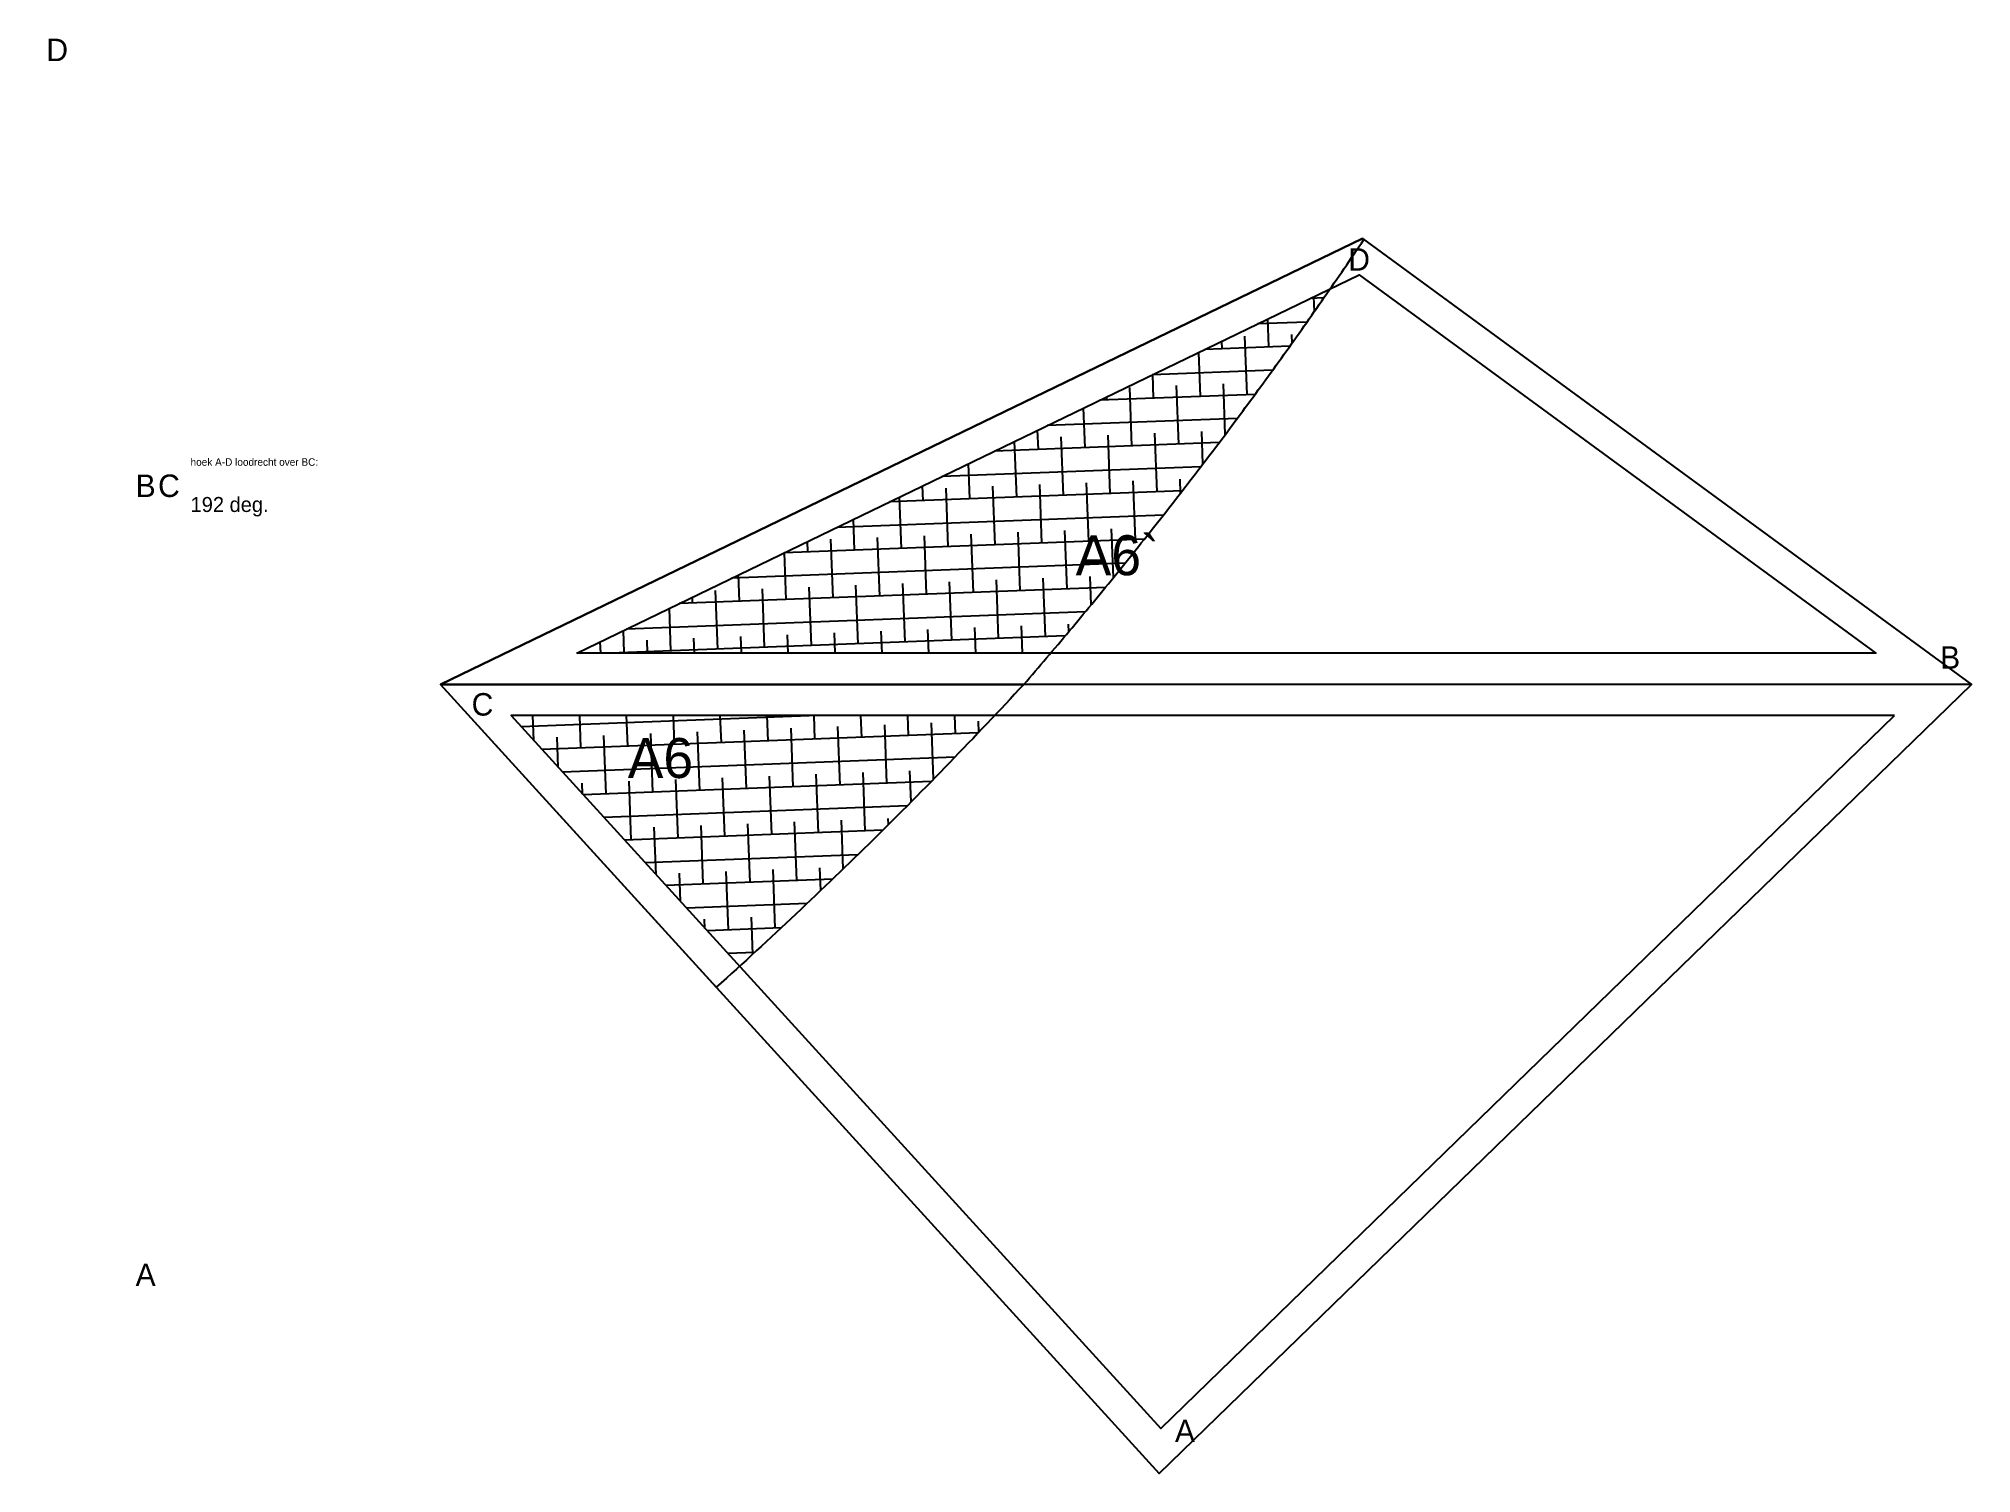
# Model space of a CAD drawing. Extents: x -8646 to 178477, y -34077 to 43180.
# Drawn here: x 174784 to 177879, y -1405 to 892 of the extents above; entities that cross this region are included whole.
import ezdxf

# ---------------------------------------------------------------- set-up
doc = ezdxf.new("R2010")
doc.units = 0
doc.header["$MEASUREMENT"] = 0
for name, color, linetype in [('08-text.roosters', 7, 'CONTINUOUS'), ('81_roosters.GEVULD', 7, 'CONTINUOUS'), ('81_roosters.hatch', 252, 'CONTINUOUS'), ('81_roosters.offsets', 1, 'CONTINUOUS'), ('81_ROOSTERS_PLINE', 5, 'CONTINUOUS')]:
    doc.layers.add(name, color=color, linetype=linetype)

msp = doc.modelspace()

# ---------------------------------------------------------------- texts
at = {"layer": '08-text.roosters'}
for s, height, p in [('D', 36, (174796.5, 856, -1478.6)), ('D', 36, (176881, 520.5)), ('hoek A-D loodrecht over BC: ', 12, (175027.4, 208.1)), ('B', 36, (174939.4, 158.1)), ('C', 36, (174975.4, 158.1)), ('192 deg.', 24, (175027.4, 134.1)), ('A6`', 64, (176444.6, 32.8)), ('B', 36, (177828.7, -116.9)), ('C', 36, (175477.4, -191.9)), ('A6', 64, (175727.4, -291.9)), ('A', 36, (174939.4, -1105.3, -1151.1)), ('A', 36, (176603.5, -1355.3))]:
    msp.add_text(s, height=height, dxfattribs=at).set_placement(p)

# ---------------------------------------------------------------- hatches: boundary and pattern name
at = {"layer": '81_roosters.hatch', "extrusion": (-6.59195e-17, -9.02056e-17, -1)}
h = msp.add_hatch(dxfattribs=at)
h.set_pattern_fill('ANSI38', color=256, scale=300, style=0)
h.set_pattern_definition([(357.83, (-176361.586, -141.915), (1.42, 37.4731), []), (87.83, (-176361.586, -141.915), (-34.6332, 76.3661), [93.75, -56.25])])
h.paths.add_polyline_path([(-175540.6, -191.9), (-176314.9, -191.9), (-176309.9, -197.1), (-176302.5, -205), (-176295.1, -212.8), (-176287.6, -220.6), (-176280.2, -228.5), (-176272.7, -236.3), (-176265.2, -244.1), (-176257.7, -251.8), (-176250.2, -259.6), (-176242.7, -267.4), (-176235.2, -275.1), (-176227.7, -282.9), (-176220.1, -290.6), (-176212.6, -298.3), (-176205, -306), (-176197.4, -313.7), (-176189.8, -321.4), (-176182.2, -329.1), (-176174.6, -336.7), (-176167, -344.4), (-176159.4, -352), (-176151.7, -359.6), (-176144, -367.3), (-176136.4, -374.9), (-176128.7, -382.5), (-176121, -390.1), (-176113.3, -397.6), (-176105.6, -405.2), (-176097.9, -412.7), (-176090.1, -420.3), (-176082.4, -427.8), (-176074.6, -435.3), (-176066.9, -442.8), (-176059.1, -450.3), (-176051.3, -457.8), (-176043.5, -465.3), (-176035.7, -472.7), (-176027.9, -480.2), (-176020, -487.6), (-176012.2, -495.1), (-176004.3, -502.5), (-175996.5, -509.9), (-175988.6, -517.3), (-175980.7, -524.7), (-175972.8, -532), (-175964.9, -539.4), (-175957, -546.7), (-175949.1, -554.1), (-175941.1, -561.4), (-175933.2, -568.7), (-175925.2, -576), (-175917.3, -583.3), (-175909.3, -590.6), (-175906.3, -593.3)])
h.paths.add_polyline_path([(-175645.7, -91.9), (-176852.1, 491.5), (-176850.7, 489.4), (-176846.7, 483.7), (-176842.7, 477.9), (-176838.7, 472.2), (-176834.7, 466.4), (-176830.7, 460.7), (-176826.7, 454.9), (-176822.7, 449.2), (-176818.6, 443.5), (-176814.6, 437.7), (-176810.6, 432), (-176806.5, 426.3), (-176802.5, 420.5), (-176798.4, 414.8), (-176794.3, 409.1), (-176790.3, 403.4), (-176786.2, 397.7), (-176782.1, 392), (-176778.1, 386.3), (-176774, 380.6), (-176769.9, 374.9), (-176765.8, 369.2), (-176761.7, 363.5), (-176757.6, 357.9), (-176753.4, 352.2), (-176749.3, 346.5), (-176745.2, 340.9), (-176741.1, 335.2), (-176736.9, 329.5), (-176732.8, 323.9), (-176728.6, 318.2), (-176724.5, 312.6), (-176720.3, 306.9), (-176716.2, 301.3), (-176712, 295.7), (-176707.8, 290), (-176703.7, 284.4), (-176699.5, 278.8), (-176695.3, 273.2), (-176691.1, 267.5), (-176686.9, 261.9), (-176682.7, 256.3), (-176678.5, 250.7), (-176674.3, 245.1), (-176670, 239.5), (-176665.8, 233.9), (-176661.6, 228.3), (-176657.3, 222.8), (-176653.1, 217.2), (-176648.9, 211.6), (-176644.6, 206), (-176640.3, 200.5), (-176636.1, 194.9), (-176631.8, 189.3), (-176627.5, 183.8), (-176623.3, 178.2), (-176619, 172.7), (-176614.7, 167.1), (-176610.4, 161.6), (-176606.1, 156.1), (-176601.8, 150.5), (-176597.5, 145), (-176593.2, 139.5), (-176588.8, 134), (-176584.5, 128.5), (-176580.2, 122.9), (-176575.8, 117.4), (-176571.5, 111.9), (-176567.2, 106.4), (-176562.8, 100.9), (-176558.4, 95.5), (-176554.1, 90), (-176549.7, 84.5), (-176545.3, 79), (-176541, 73.5), (-176536.6, 68.1), (-176532.2, 62.6), (-176527.8, 57.1), (-176523.4, 51.7), (-176519, 46.2), (-176514.6, 40.8), (-176510.2, 35.3), (-176505.7, 29.9), (-176501.3, 24.5), (-176496.9, 19), (-176492.5, 13.6), (-176488, 8.2), (-176483.6, 2.8), (-176479.1, -2.6), (-176474.7, -8.1), (-176470.2, -13.5), (-176465.7, -18.9), (-176461.3, -24.3), (-176456.8, -29.7), (-176452.3, -35), (-176447.8, -40.4), (-176443.3, -45.8), (-176438.8, -51.2), (-176434.3, -56.6), (-176429.8, -61.9), (-176425.3, -67.3), (-176420.8, -72.6), (-176416.3, -78), (-176411.7, -83.3), (-176407.2, -88.7), (-176404.5, -91.9)])
h.paths.add_polyline_path([(-175743.4, -307.9), (-175818.1, -307.9), (-175818.1, -211.9), (-175743.4, -211.9)], flags=24)

# ---------------------------------------------------------------- linework, layer by layer
at = {"layer": '81_roosters.GEVULD'}
msp.add_lwpolyline([(176361.6, -141.9), (176366.2, -136.6), (176370.7, -131.3), (176375.3, -126), (176379.9, -120.7), (176384.5, -115.4), (176389, -110), (176393.6, -104.7), (176398.1, -99.4), (176402.7, -94), (176407.2, -88.7), (176411.7, -83.3), (176416.3, -78), (176420.8, -72.6), (176425.3, -67.3), (176429.8, -61.9), (176434.3, -56.6), (176438.8, -51.2), (176443.3, -45.8), (176447.8, -40.4), (176452.3, -35), (176456.8, -29.7), (176461.3, -24.3), (176465.7, -18.9), (176470.2, -13.5), (176474.7, -8.1), (176479.1, -2.6), (176483.6, 2.8), (176488, 8.2), (176492.5, 13.6), (176496.9, 19), (176501.3, 24.5), (176505.7, 29.9), (176510.2, 35.3), (176514.6, 40.8), (176519, 46.2), (176523.4, 51.7), (176527.8, 57.1), (176532.2, 62.6), (176536.6, 68.1), (176541, 73.5), (176545.3, 79), (176549.7, 84.5), (176554.1, 90), (176558.4, 95.5), (176562.8, 100.9), (176567.2, 106.4), (176571.5, 111.9), (176575.8, 117.4), (176580.2, 122.9), (176584.5, 128.5), (176588.8, 134), (176593.2, 139.5), (176597.5, 145), (176601.8, 150.5), (176606.1, 156.1), (176610.4, 161.6), (176614.7, 167.1), (176619, 172.7), (176623.3, 178.2), (176627.5, 183.8), (176631.8, 189.3), (176636.1, 194.9), (176640.3, 200.5), (176644.6, 206), (176648.9, 211.6), (176653.1, 217.2), (176657.3, 222.8), (176661.6, 228.3), (176665.8, 233.9), (176670, 239.5), (176674.3, 245.1), (176678.5, 250.7), (176682.7, 256.3), (176686.9, 261.9), (176691.1, 267.5), (176695.3, 273.2), (176699.5, 278.8), (176703.7, 284.4), (176707.8, 290), (176712, 295.7), (176716.2, 301.3), (176720.3, 306.9), (176724.5, 312.6), (176728.6, 318.2), (176732.8, 323.9), (176736.9, 329.5), (176741.1, 335.2), (176745.2, 340.9), (176749.3, 346.5), (176753.4, 352.2), (176757.6, 357.9), (176761.7, 363.5), (176765.8, 369.2), (176769.9, 374.9), (176774, 380.6), (176778.1, 386.3), (176782.1, 392), (176786.2, 397.7), (176790.3, 403.4), (176794.3, 409.1), (176798.4, 414.8), (176802.5, 420.5), (176806.5, 426.3), (176810.6, 432), (176814.6, 437.7), (176818.6, 443.5), (176822.7, 449.2), (176826.7, 454.9), (176830.7, 460.7), (176834.7, 466.4), (176838.7, 472.2), (176842.7, 477.9), (176846.7, 483.7), (176850.7, 489.4), (176854.7, 495.2), (176858.7, 501), (176862.6, 506.8), (176866.6, 512.5), (176870.6, 518.3), (176874.5, 524.1), (176878.5, 529.9), (176882.4, 535.7), (176886.4, 541.5), (176890.3, 547.3), (176894.2, 553.1), (176898.1, 558.9), (176902.1, 564.7), (176906, 570.5), (176903.9, 572), (175427.4, -141.9), (176361.6, -141.9)], dxfattribs=at)
at = {"layer": '81_roosters.GEVULD', "extrusion": (-6.59195e-17, -9.02056e-17, -1)}
msp.add_lwpolyline([(-176361.6, -141.9), (-176354.2, -149.8), (-176346.9, -157.7), (-176339.5, -165.6), (-176332.1, -173.5), (-176324.8, -181.4), (-176317.4, -189.3), (-176309.9, -197.1), (-176302.5, -205), (-176295.1, -212.8), (-176287.6, -220.6), (-176280.2, -228.5), (-176272.7, -236.3), (-176265.2, -244.1), (-176257.7, -251.8), (-176250.2, -259.6), (-176242.7, -267.4), (-176235.2, -275.1), (-176227.7, -282.9), (-176220.1, -290.6), (-176212.6, -298.3), (-176205, -306), (-176197.4, -313.7), (-176189.8, -321.4), (-176182.2, -329.1), (-176174.6, -336.7), (-176167, -344.4), (-176159.4, -352), (-176151.7, -359.6), (-176144, -367.3), (-176136.4, -374.9), (-176128.7, -382.5), (-176121, -390.1), (-176113.3, -397.6), (-176105.6, -405.2), (-176097.9, -412.7), (-176090.1, -420.3), (-176082.4, -427.8), (-176074.6, -435.3), (-176066.9, -442.8), (-176059.1, -450.3), (-176051.3, -457.8), (-176043.5, -465.3), (-176035.7, -472.7), (-176027.9, -480.2), (-176020, -487.6), (-176012.2, -495.1), (-176004.3, -502.5), (-175996.5, -509.9), (-175988.6, -517.3), (-175980.7, -524.7), (-175972.8, -532), (-175964.9, -539.4), (-175957, -546.7), (-175949.1, -554.1), (-175941.1, -561.4), (-175933.2, -568.7), (-175925.2, -576), (-175917.3, -583.3), (-175909.3, -590.6), (-175901.3, -597.8), (-175893.3, -605.1), (-175885.3, -612.3), (-175877.2, -619.6), (-175869.2, -626.8), (-175427.4, -141.9), (-176361.6, -141.9)], dxfattribs=at)
at = {"layer": '81_roosters.offsets', "flags": 128}
for points in [[(175427.4, -141.9), (176903.9, 572), (177878.7, -141.9)], [(175645.7, -91.9), (176898.6, 513.9), (177725.8, -91.9)], [(177878.7, -141.9), (175427.4, -141.9), (176578.5, -1405.3)], [(177755.5, -191.9), (175540.6, -191.9), (176580.7, -1333.4)]]:
    msp.add_lwpolyline(points, close=True, dxfattribs=at)
at = {"layer": '81_ROOSTERS_PLINE', "extrusion": (0.979664, 0.200645, 1.38778e-16)}
msp.add_lwpolyline([(-34943.4, -934.2), (-34938.1, -938.8), (-34932.7, -943.3), (-34927.4, -947.9), (-34922.1, -952.5), (-34916.8, -957), (-34911.5, -961.6), (-34906.1, -966.2), (-34900.8, -970.7), (-34895.5, -975.3), (-34890.1, -979.8), (-34884.8, -984.3), (-34879.4, -988.9), (-34874.1, -993.4), (-34868.7, -997.9), (-34863.4, -1002.4), (-34858, -1006.9), (-34852.6, -1011.4), (-34847.3, -1015.9), (-34841.9, -1020.4), (-34836.5, -1024.9), (-34831.1, -1029.4), (-34825.7, -1033.9), (-34820.3, -1038.3), (-34814.9, -1042.8), (-34809.5, -1047.3), (-34804.1, -1051.7), (-34798.7, -1056.2), (-34793.3, -1060.6), (-34787.8, -1065), (-34782.4, -1069.5), (-34777, -1073.9), (-34771.5, -1078.3), (-34766.1, -1082.8), (-34760.7, -1087.2), (-34755.2, -1091.6), (-34749.8, -1096), (-34744.3, -1100.4), (-34738.8, -1104.8), (-34733.4, -1109.2), (-34727.9, -1113.6), (-34722.4, -1117.9), (-34717, -1122.3), (-34711.5, -1126.7), (-34706, -1131), (-34700.5, -1135.4), (-34695, -1139.7), (-34689.5, -1144.1), (-34684, -1148.4), (-34678.5, -1152.8), (-34673, -1157.1), (-34667.5, -1161.4), (-34662, -1165.8), (-34656.4, -1170.1), (-34650.9, -1174.4), (-34645.4, -1178.7), (-34639.8, -1183), (-34634.3, -1187.3), (-34628.8, -1191.6), (-34623.2, -1195.9), (-34617.7, -1200.1), (-34612.1, -1204.4), (-34606.5, -1208.7), (-34601, -1212.9), (-34595.4, -1217.2), (-34589.8, -1221.4), (-34584.3, -1225.7), (-34578.7, -1229.9), (-34573.1, -1234.2), (-34567.5, -1238.4), (-34561.9, -1242.6), (-34556.3, -1246.9), (-34550.7, -1251.1), (-34545.1, -1255.3), (-34539.5, -1259.5), (-34533.9, -1263.7), (-34528.3, -1267.9), (-34522.7, -1272.1), (-34517, -1276.3), (-34511.4, -1280.4), (-34505.8, -1284.6), (-34500.1, -1288.8), (-34494.5, -1292.9), (-34488.9, -1297.1), (-34483.2, -1301.2), (-34477.6, -1305.4), (-34471.9, -1309.5), (-34466.3, -1313.7), (-34460.6, -1317.8), (-34454.9, -1321.9), (-34449.3, -1326), (-34443.6, -1330.2), (-34437.9, -1334.3), (-34432.2, -1338.4), (-34426.5, -1342.5), (-34420.8, -1346.6), (-34415.1, -1350.6), (-34409.4, -1354.7), (-34403.7, -1358.8), (-34398, -1362.9), (-34392.3, -1366.9), (-34386.6, -1371), (-34380.9, -1375.1), (-34375.2, -1379.1), (-34369.5, -1383.1), (-34363.7, -1387.2), (-34358, -1391.2), (-34352.3, -1395.2), (-34346.5, -1399.3), (-34340.8, -1403.3), (-34335, -1407.3), (-34329.3, -1411.3), (-34323.5, -1415.3), (-34317.8, -1419.3), (-34312, -1423.3), (-34306.2, -1427.3), (-34300.5, -1431.3), (-34294.7, -1435.2), (-34288.9, -1439.2), (-34283.1, -1443.2), (-34277.3, -1447.1), (-34271.5, -1451.1), (-34265.8, -1455), (-34260, -1458.9), (-34254.2, -1462.9), (-34248.4, -1466.8), (-34242.5, -1470.7), (-34236.7, -1474.7), (-34230.9, -1478.6), (-34229.4, -1476.5), (-34943.4, 0), (-34943.4, -934.2)], dxfattribs=at)
at = {"layer": '81_ROOSTERS_PLINE', "extrusion": (-0.979664, -0.200645, 1.66533e-16)}
msp.add_lwpolyline([(34230.9, -1478.6), (34943.4, -2451.3), (34943.4, -934.2), (34938.1, -938.8), (34932.7, -943.3), (34927.4, -947.9), (34922.1, -952.5), (34916.8, -957), (34911.5, -961.6), (34906.1, -966.2), (34900.8, -970.7), (34895.5, -975.3), (34890.1, -979.8), (34884.8, -984.3), (34879.4, -988.9), (34874.1, -993.4), (34868.7, -997.9), (34863.4, -1002.4), (34858, -1006.9), (34852.6, -1011.4), (34847.3, -1015.9), (34841.9, -1020.4), (34836.5, -1024.9), (34831.1, -1029.4), (34825.7, -1033.9), (34820.3, -1038.3), (34814.9, -1042.8), (34809.5, -1047.3), (34804.1, -1051.7), (34798.7, -1056.2), (34793.3, -1060.6), (34787.8, -1065), (34782.4, -1069.5), (34777, -1073.9), (34771.5, -1078.3), (34766.1, -1082.8), (34760.7, -1087.2), (34755.2, -1091.6), (34749.8, -1096), (34744.3, -1100.4), (34738.8, -1104.8), (34733.4, -1109.2), (34727.9, -1113.6), (34722.4, -1117.9), (34717, -1122.3), (34711.5, -1126.7), (34706, -1131), (34700.5, -1135.4), (34695, -1139.7), (34689.5, -1144.1), (34684, -1148.4), (34678.5, -1152.8), (34673, -1157.1), (34667.5, -1161.4), (34662, -1165.8), (34656.4, -1170.1), (34650.9, -1174.4), (34645.4, -1178.7), (34639.8, -1183), (34634.3, -1187.3), (34628.8, -1191.6), (34623.2, -1195.9), (34617.7, -1200.1), (34612.1, -1204.4), (34606.5, -1208.7), (34601, -1212.9), (34595.4, -1217.2), (34589.8, -1221.4), (34584.3, -1225.7), (34578.7, -1229.9), (34573.1, -1234.2), (34567.5, -1238.4), (34561.9, -1242.6), (34556.3, -1246.9), (34550.7, -1251.1), (34545.1, -1255.3), (34539.5, -1259.5), (34533.9, -1263.7), (34528.3, -1267.9), (34522.7, -1272.1), (34517, -1276.3), (34511.4, -1280.4), (34505.8, -1284.6), (34500.1, -1288.8), (34494.5, -1292.9), (34488.9, -1297.1), (34483.2, -1301.2), (34477.6, -1305.4), (34471.9, -1309.5), (34466.3, -1313.7), (34460.6, -1317.8), (34454.9, -1321.9), (34449.3, -1326), (34443.6, -1330.2), (34437.9, -1334.3), (34432.2, -1338.4), (34426.5, -1342.5), (34420.8, -1346.6), (34415.1, -1350.6), (34409.4, -1354.7), (34403.7, -1358.8), (34398, -1362.9), (34392.3, -1366.9), (34386.6, -1371), (34380.9, -1375.1), (34375.2, -1379.1), (34369.5, -1383.1), (34363.7, -1387.2), (34358, -1391.2), (34352.3, -1395.2), (34346.5, -1399.3), (34340.8, -1403.3), (34335, -1407.3), (34329.3, -1411.3), (34323.5, -1415.3), (34317.8, -1419.3), (34312, -1423.3), (34306.2, -1427.3), (34300.5, -1431.3), (34294.7, -1435.2), (34288.9, -1439.2), (34283.1, -1443.2), (34277.3, -1447.1), (34271.5, -1451.1), (34265.8, -1455), (34260, -1458.9), (34254.2, -1462.9), (34248.4, -1466.8), (34242.5, -1470.7), (34236.7, -1474.7), (34230.9, -1478.6)], dxfattribs=at)
at = {"layer": '81_ROOSTERS_PLINE', "extrusion": (-3.19189e-16, 1.20043e-15, -1)}
msp.add_lwpolyline([(-176906, 570.5), (-177878.7, -141.9), (-176361.6, -141.9), (-176366.2, -136.6), (-176370.7, -131.3), (-176375.3, -126), (-176379.9, -120.7), (-176384.5, -115.4), (-176389, -110), (-176393.6, -104.7), (-176398.1, -99.4), (-176402.7, -94), (-176407.2, -88.7), (-176411.7, -83.3), (-176416.3, -78), (-176420.8, -72.6), (-176425.3, -67.3), (-176429.8, -61.9), (-176434.3, -56.6), (-176438.8, -51.2), (-176443.3, -45.8), (-176447.8, -40.4), (-176452.3, -35), (-176456.8, -29.7), (-176461.3, -24.3), (-176465.7, -18.9), (-176470.2, -13.5), (-176474.7, -8.1), (-176479.1, -2.6), (-176483.6, 2.8), (-176488, 8.2), (-176492.5, 13.6), (-176496.9, 19), (-176501.3, 24.5), (-176505.7, 29.9), (-176510.2, 35.3), (-176514.6, 40.8), (-176519, 46.2), (-176523.4, 51.7), (-176527.8, 57.1), (-176532.2, 62.6), (-176536.6, 68.1), (-176541, 73.5), (-176545.3, 79), (-176549.7, 84.5), (-176554.1, 90), (-176558.4, 95.5), (-176562.8, 100.9), (-176567.2, 106.4), (-176571.5, 111.9), (-176575.8, 117.4), (-176580.2, 122.9), (-176584.5, 128.5), (-176588.8, 134), (-176593.2, 139.5), (-176597.5, 145), (-176601.8, 150.5), (-176606.1, 156.1), (-176610.4, 161.6), (-176614.7, 167.1), (-176619, 172.7), (-176623.3, 178.2), (-176627.5, 183.8), (-176631.8, 189.3), (-176636.1, 194.9), (-176640.3, 200.5), (-176644.6, 206), (-176648.9, 211.6), (-176653.1, 217.2), (-176657.3, 222.8), (-176661.6, 228.3), (-176665.8, 233.9), (-176670, 239.5), (-176674.3, 245.1), (-176678.5, 250.7), (-176682.7, 256.3), (-176686.9, 261.9), (-176691.1, 267.5), (-176695.3, 273.2), (-176699.5, 278.8), (-176703.7, 284.4), (-176707.8, 290), (-176712, 295.7), (-176716.2, 301.3), (-176720.3, 306.9), (-176724.5, 312.6), (-176728.6, 318.2), (-176732.8, 323.9), (-176736.9, 329.5), (-176741.1, 335.2), (-176745.2, 340.9), (-176749.3, 346.5), (-176753.4, 352.2), (-176757.6, 357.9), (-176761.7, 363.5), (-176765.8, 369.2), (-176769.9, 374.9), (-176774, 380.6), (-176778.1, 386.3), (-176782.1, 392), (-176786.2, 397.7), (-176790.3, 403.4), (-176794.3, 409.1), (-176798.4, 414.8), (-176802.5, 420.5), (-176806.5, 426.3), (-176810.6, 432), (-176814.6, 437.7), (-176818.6, 443.5), (-176822.7, 449.2), (-176826.7, 454.9), (-176830.7, 460.7), (-176834.7, 466.4), (-176838.7, 472.2), (-176842.7, 477.9), (-176846.7, 483.7), (-176850.7, 489.4), (-176854.7, 495.2), (-176858.7, 501), (-176862.6, 506.8), (-176866.6, 512.5), (-176870.6, 518.3), (-176874.5, 524.1), (-176878.5, 529.9), (-176882.4, 535.7), (-176886.4, 541.5), (-176890.3, 547.3), (-176894.2, 553.1), (-176898.1, 558.9), (-176902.1, 564.7), (-176906, 570.5)], dxfattribs=at)
at = {"layer": '81_ROOSTERS_PLINE', "extrusion": (-1, 4.14436e-17, -1.38778e-16)}
msp.add_lwpolyline([(-158.1, -934.2), (-150.2, -926.8), (-142.3, -919.5), (-134.4, -912.1), (-126.5, -904.7), (-118.6, -897.3), (-110.7, -889.9), (-102.9, -882.5), (-95, -875.1), (-87.2, -867.7), (-79.4, -860.2), (-71.5, -852.8), (-63.7, -845.3), (-55.9, -837.8), (-48.2, -830.3), (-40.4, -822.8), (-32.6, -815.3), (-24.9, -807.8), (-17.1, -800.3), (-9.4, -792.7), (-1.7, -785.2), (6, -777.6), (13.7, -770), (21.4, -762.4), (29.1, -754.8), (36.7, -747.2), (44.4, -739.6), (52, -731.9), (59.6, -724.3), (67.3, -716.6), (74.9, -709), (82.5, -701.3), (90.1, -693.6), (97.6, -685.9), (105.2, -678.2), (112.7, -670.5), (120.3, -662.7), (127.8, -655), (135.3, -647.2), (142.8, -639.5), (150.3, -631.7), (157.8, -623.9), (165.3, -616.1), (172.7, -608.3), (180.2, -600.5), (187.6, -592.6), (195.1, -584.8), (202.5, -576.9), (209.9, -569.1), (217.3, -561.2), (224.7, -553.3), (232, -545.4), (239.4, -537.5), (246.7, -529.6), (254.1, -521.7), (261.4, -513.7), (268.7, -505.8), (276, -497.8), (283.3, -489.8), (290.6, -481.9), (297.8, -473.9), (305.1, -465.9), (312.3, -457.9), (319.6, -449.8), (326.8, -441.8), (-158.1, 0), (-158.1, -934.2)], dxfattribs=at)
at = {"layer": '81_ROOSTERS_PLINE', "extrusion": (1, -3.95327e-16, 5.55112e-17)}
msp.add_lwpolyline([(-326.8, -441.8), (-1105.3, -1151.1), (158.1, -2451.3), (158.1, -934.2), (150.2, -926.8), (142.3, -919.5), (134.4, -912.1), (126.5, -904.7), (118.6, -897.3), (110.7, -889.9), (102.9, -882.5), (95, -875.1), (87.2, -867.7), (79.4, -860.2), (71.5, -852.8), (63.7, -845.3), (55.9, -837.8), (48.2, -830.3), (40.4, -822.8), (32.6, -815.3), (24.9, -807.8), (17.1, -800.3), (9.4, -792.7), (1.7, -785.2), (-6, -777.6), (-13.7, -770), (-21.4, -762.4), (-29.1, -754.8), (-36.7, -747.2), (-44.4, -739.6), (-52, -731.9), (-59.6, -724.3), (-67.3, -716.6), (-74.9, -709), (-82.5, -701.3), (-90.1, -693.6), (-97.6, -685.9), (-105.2, -678.2), (-112.7, -670.5), (-120.3, -662.7), (-127.8, -655), (-135.3, -647.2), (-142.8, -639.5), (-150.3, -631.7), (-157.8, -623.9), (-165.3, -616.1), (-172.7, -608.3), (-180.2, -600.5), (-187.6, -592.6), (-195.1, -584.8), (-202.5, -576.9), (-209.9, -569.1), (-217.3, -561.2), (-224.7, -553.3), (-232, -545.4), (-239.4, -537.5), (-246.7, -529.6), (-254.1, -521.7), (-261.4, -513.7), (-268.7, -505.8), (-276, -497.8), (-283.3, -489.8), (-290.6, -481.9), (-297.8, -473.9), (-305.1, -465.9), (-312.3, -457.9), (-319.6, -449.8), (-326.8, -441.8)], dxfattribs=at)
at = {"layer": '81_ROOSTERS_PLINE'}
msp.add_lwpolyline([(175869.2, -626.8), (176578.5, -1405.3), (177878.7, -141.9), (176361.6, -141.9), (176354.2, -149.8), (176346.9, -157.7), (176339.5, -165.6), (176332.1, -173.5), (176324.8, -181.4), (176317.4, -189.3), (176309.9, -197.1), (176302.5, -205), (176295.1, -212.8), (176287.6, -220.6), (176280.2, -228.5), (176272.7, -236.3), (176265.2, -244.1), (176257.7, -251.8), (176250.2, -259.6), (176242.7, -267.4), (176235.2, -275.1), (176227.7, -282.9), (176220.1, -290.6), (176212.6, -298.3), (176205, -306), (176197.4, -313.7), (176189.8, -321.4), (176182.2, -329.1), (176174.6, -336.7), (176167, -344.4), (176159.4, -352), (176151.7, -359.6), (176144, -367.3), (176136.4, -374.9), (176128.7, -382.5), (176121, -390.1), (176113.3, -397.6), (176105.6, -405.2), (176097.9, -412.7), (176090.1, -420.3), (176082.4, -427.8), (176074.6, -435.3), (176066.9, -442.8), (176059.1, -450.3), (176051.3, -457.8), (176043.5, -465.3), (176035.7, -472.7), (176027.9, -480.2), (176020, -487.6), (176012.2, -495.1), (176004.3, -502.5), (175996.5, -509.9), (175988.6, -517.3), (175980.7, -524.7), (175972.8, -532), (175964.9, -539.4), (175957, -546.7), (175949.1, -554.1), (175941.1, -561.4), (175933.2, -568.7), (175925.2, -576), (175917.3, -583.3), (175909.3, -590.6), (175901.3, -597.8), (175893.3, -605.1), (175885.3, -612.3), (175877.2, -619.6), (175869.2, -626.8)], dxfattribs=at)

msp.set_redraw_order([(e.dxf.handle, doc.entitydb.next_handle()) for e in msp.query("TEXT MTEXT ATTDEF DIMENSION ARC_DIMENSION")])  # texts and dimensions are drawn at this point

doc.saveas('drawing.dxf')
